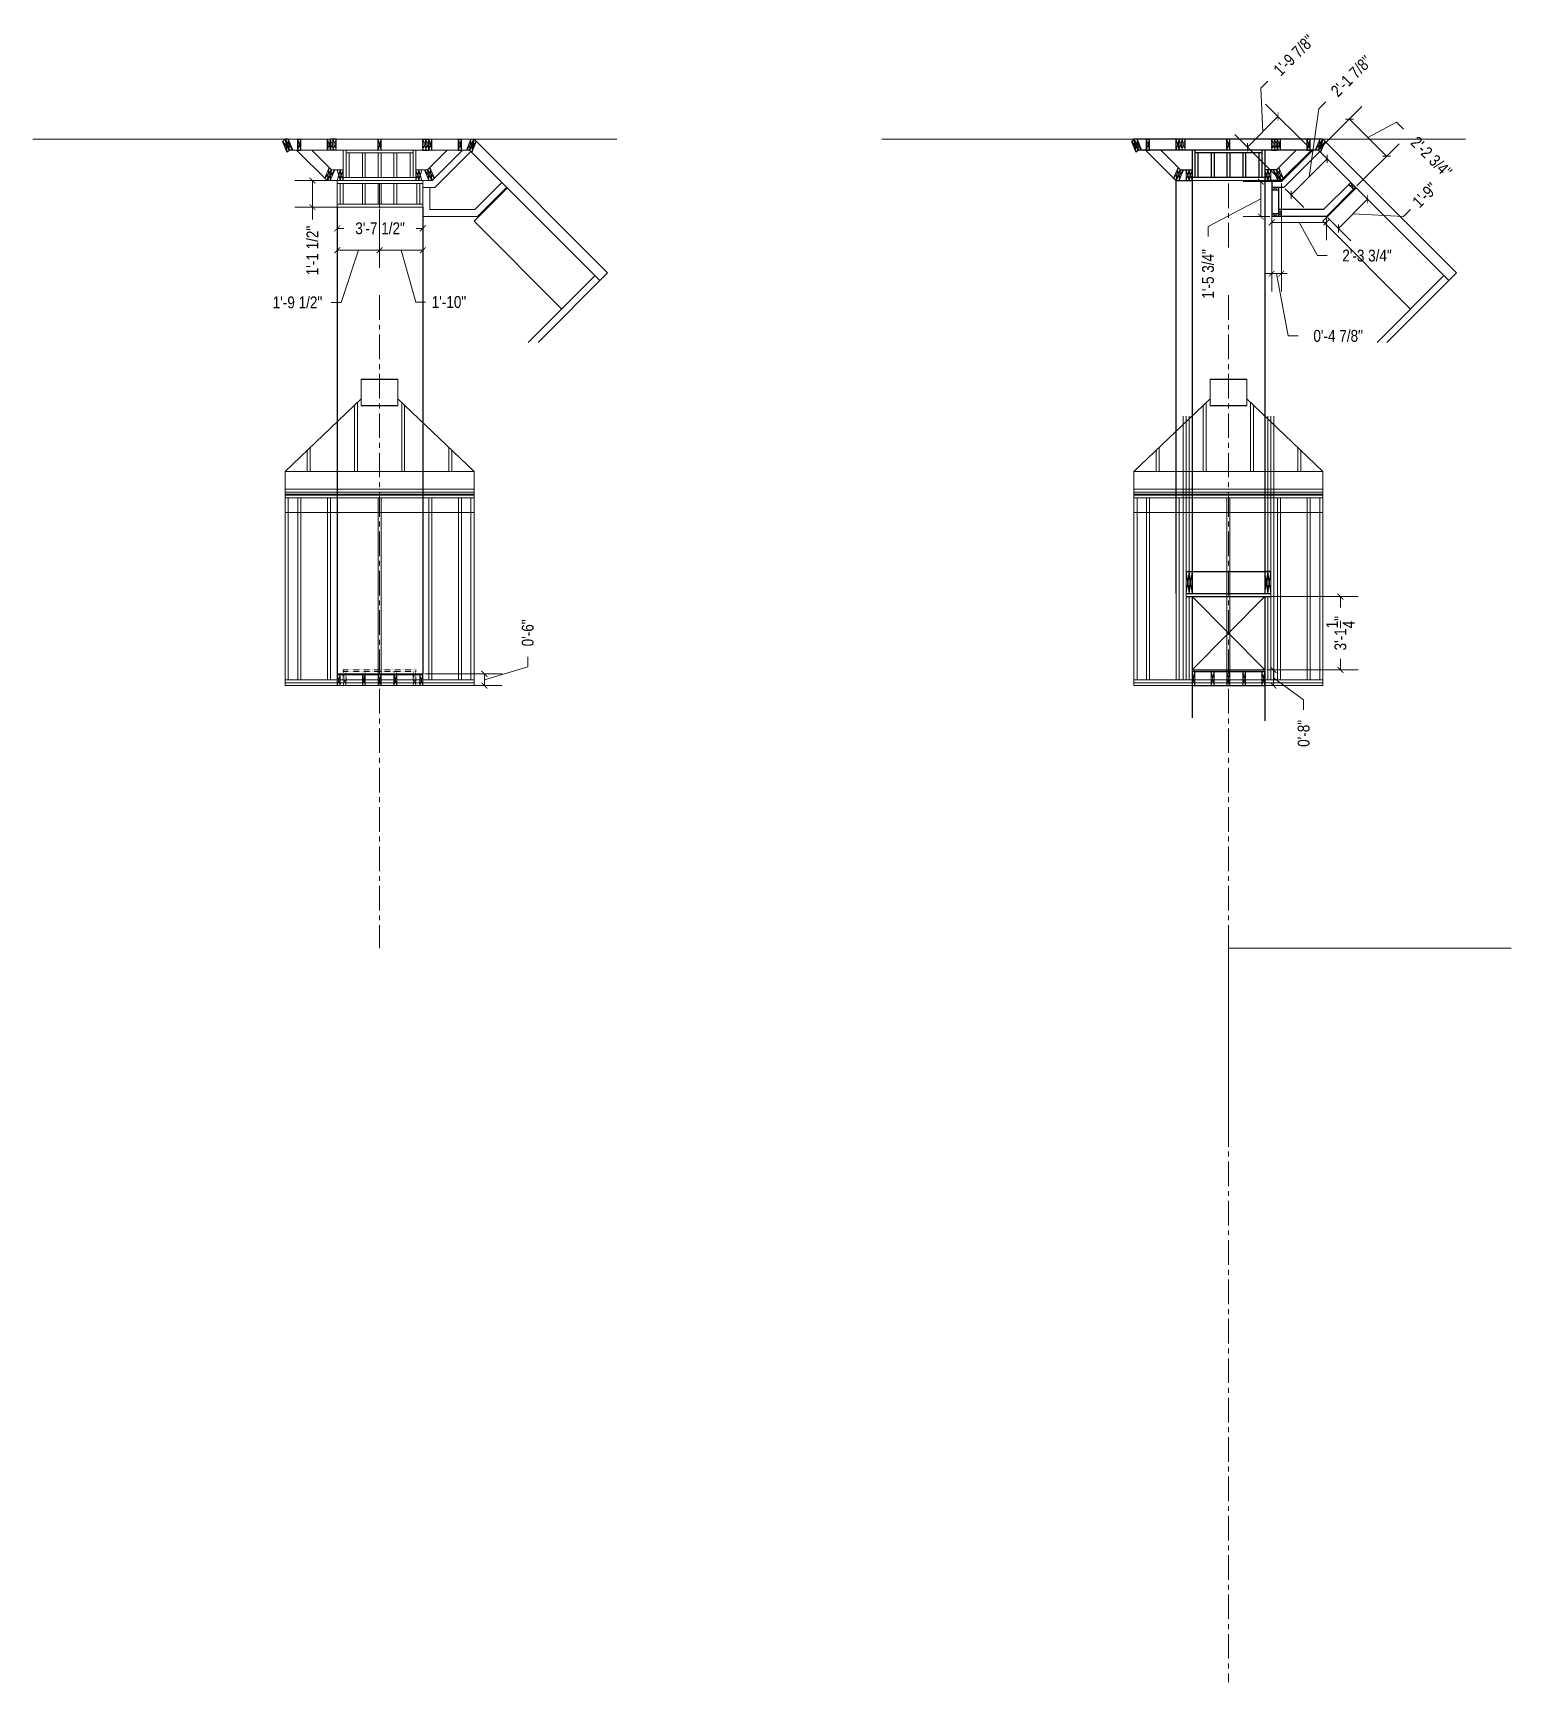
# Model space of a CAD drawing. Header units: inches. Extents: x 22832 to 50984, y 11340 to 27275.
# Drawn here: x 26979 to 27730, y 11340 to 12178 of the extents above; entities that cross this region are included whole.
import ezdxf

# ---------------------------------------------------------------- set-up
doc = ezdxf.new("R2010")
doc.units = ezdxf.units.IN
doc.header["$MEASUREMENT"] = 0
for name, pattern in [('CENTER', [2, 1.25, -0.25, 0.25, -0.25]), ('DOT', [0.25, 0, -0.25]), ('HIDDEN', [0.375, 0.25, -0.125])]:
    doc.linetypes.add(name, pattern=pattern)
doc.layers.get('0').update_dxf_attribs({"color": 8, "lineweight": 9})
for name, color, linetype, lineweight in [('BOTTOM PLATES', 7, 'Continuous', 20), ('BOTTOM PLATES @ 1', 7, 'Continuous', 20), ('FIREPLACE FRONT ELEV', 7, 'Continuous', 20), ('WALL FRAMING', 7, 'Continuous', 30)]:
    doc.layers.add(name, color=color, linetype=linetype, lineweight=lineweight)
doc.layers.add('DIMENSIONS', color=3, linetype='Continuous')
doc.layers.add('DIMENSIONS @ 1', color=3, linetype='Continuous')
doc.styles.add('ARCHENTLTD', font='technical.ttf', dxfattribs={"height": 6})
doc.dimstyles.new('ARCHENTLTD', dxfattribs={"dimscale": 0.05, "dimtxt": 6, "dimasz": 3, "dimexe": 9, "dimexo": 1, "dimgap": 2.5, "dimtad": 0, "dimdec": 1, "dimzin": 1, "dimdsep": 46, "dimlunit": 4, "dimtxsty": 'ARCHENTLTD', "dimblk": 'ARCHTICK', "dimcen": 6, "dimclrd": 256, "dimclre": 256, "dimclrt": 256, "dimazin": 0, "dimtfac": 1, "dimtdec": 1, "dimtofl": 0, "dimtmove": 1, "dimatfit": 3, "dimldrblk": 'ARCHTICK', "dimfxl": 1, "dimfrac": 2, "dimtolj": 1, "dimtzin": 0, "dimlwd": 9, "dimlwe": 9, "dimarcsym": 0})

msp = doc.modelspace()

# ---------------------------------------------------------------- blocks, each defined once
blk = doc.blocks.new('_ArchTick')
at = {"color": 0, "linetype": 'ByBlock', "const_width": 0.15}
blk.add_lwpolyline([(-0.5, -0.5), (0.5, 0.5)], dxfattribs=at)
blk = doc.blocks.new('*D143')
at = {"layer": 'BOTTOM PLATES', "color": 3, "lineweight": 9}
for p, q in [((27133.68, 12088.24), (27133.68, 12069.44)), ((27177.18, 12088.24), (27177.18, 12069.44)), ((27133.68, 12078.44), (27137.07, 12078.44)), ((27177.18, 12078.44), (27173.79, 12078.44))]:
    blk.add_line(p, q, dxfattribs=at)
at = {"layer": 'BOTTOM PLATES', "color": 3, "lineweight": 9, "xscale": 3, "yscale": 3, "zscale": 3}
for p, rotation in [((27133.68, 12078.44), 179.9999214549431), ((27177.18, 12078.44), 359.9999214549431)]:
    blk.add_blockref('_ArchTick', p, dxfattribs=dict(at, rotation=rotation))
at = {"layer": 'BOTTOM PLATES', "color": 3, "insert": (27155.43, 12078.44), "char_height": 6, "attachment_point": 5, "rotation": 359.99992, "style": 'ARCHENTLTD'}
blk.add_mtext('\\A1;3\'-7 1/2"', dxfattribs=at)
blk = doc.blocks.new('*D145')
at = {"layer": 'DIMENSIONS', "color": 3, "lineweight": 9}
for p, q in [((27135.68, 12102.74), (27112.09, 12102.74)), ((27121.09, 12102.74), (27121.09, 12089.24)), ((27135.68, 12089.24), (27112.09, 12089.24)), ((27121.09, 12082.92), (27121.09, 12089.24))]:
    blk.add_line(p, q, dxfattribs=at)
at = {"layer": 'DIMENSIONS', "color": 3, "lineweight": 9, "xscale": 3, "yscale": 3, "zscale": 3}
for p, rotation in [((27121.09, 12102.74), 90), ((27121.09, 12089.24), 270)]:
    blk.add_blockref('_ArchTick', p, dxfattribs=dict(at, rotation=rotation))
at = {"layer": 'DIMENSIONS', "color": 3, "insert": (27121.09, 12067.17), "char_height": 6, "attachment_point": 5, "rotation": 90, "style": 'ARCHENTLTD'}
blk.add_mtext('\\A1;1\'-1 1/2"', dxfattribs=at)
blk = doc.blocks.new('*D159')
at = {"layer": 'DIMENSIONS', "lineweight": 9}
for p, q in [((27133.68, 12088.24), (27133.68, 12058.37)), ((27155.18, 12088.24), (27155.18, 12058.37)), ((27133.68, 12067.37), (27155.18, 12067.37)), ((27144.43, 12067.37), (27135.62, 12040.81)), ((27135.62, 12040.81), (27130.62, 12040.81))]:
    blk.add_line(p, q, dxfattribs=at)
at = {"layer": 'DIMENSIONS', "lineweight": 9, "xscale": 3, "yscale": 3, "zscale": 3, "rotation": 180}
blk.add_blockref('_ArchTick', (27133.68, 12067.37), dxfattribs=at)
at = {"layer": 'DIMENSIONS', "lineweight": 9, "xscale": 3, "yscale": 3, "zscale": 3}
blk.add_blockref('_ArchTick', (27155.18, 12067.37), dxfattribs=at)
at = {"layer": 'DIMENSIONS', "insert": (27113.46, 12040.81), "char_height": 6, "attachment_point": 5, "style": 'ARCHENTLTD'}
blk.add_mtext('\\A1;1\'-9 1/2"', dxfattribs=at)
blk = doc.blocks.new('*D160')
at = {"layer": 'DIMENSIONS', "lineweight": 9}
for p, q in [((27155.18, 12088.24), (27155.18, 12058.37)), ((27177.18, 12068.37), (27177.18, 12076.37)), ((27155.18, 12067.37), (27177.18, 12067.37)), ((27166.18, 12067.37), (27173.54, 12041.03)), ((27173.54, 12041.03), (27178.54, 12041.03))]:
    blk.add_line(p, q, dxfattribs=at)
at = {"layer": 'DIMENSIONS', "lineweight": 9, "xscale": 3, "yscale": 3, "zscale": 3, "rotation": 180}
blk.add_blockref('_ArchTick', (27155.18, 12067.37), dxfattribs=at)
at = {"layer": 'DIMENSIONS', "lineweight": 9, "xscale": 3, "yscale": 3, "zscale": 3}
blk.add_blockref('_ArchTick', (27177.18, 12067.37), dxfattribs=at)
at = {"layer": 'DIMENSIONS', "insert": (27190.43, 12041.03), "char_height": 6, "attachment_point": 5, "style": 'ARCHENTLTD'}
blk.add_mtext('\\A1;1\'-10"', dxfattribs=at)
blk = doc.blocks.new('*D177')
at = {"layer": 'DIMENSIONS', "lineweight": 9}
for p, q in [((27603.04, 12149.6), (27606.58, 12153.14)), ((27603.93, 12127.5), (27603.04, 12149.6)), ((27627.97, 12118.95), (27605.31, 12141.61)), ((27611.68, 12135.25), (27596.18, 12119.75)), ((27612.47, 12103.45), (27589.81, 12126.11))]:
    blk.add_line(p, q, dxfattribs=at)
at = {"layer": 'DIMENSIONS', "lineweight": 9, "xscale": 3, "yscale": 3, "zscale": 3}
for p, rotation in [((27611.68, 12135.25), 44.99991766275833), ((27596.18, 12119.75), 224.9999176627583)]:
    blk.add_blockref('_ArchTick', p, dxfattribs=dict(at, rotation=rotation))
at = {"layer": 'DIMENSIONS', "insert": (27619.78, 12166.34), "char_height": 6, "attachment_point": 5, "rotation": 44.99992, "style": 'ARCHENTLTD'}
blk.add_mtext('\\A1;1\'-9 7/8"', dxfattribs=at)
blk = doc.blocks.new('*D169')
at = {"layer": 'DIMENSIONS', "lineweight": 9}
for p, q in [((27605.99, 11854.19), (27618.36, 11854.19)), ((27609.36, 11846.19), (27609.36, 11854.19)), ((27605.99, 11846.19), (27618.36, 11846.19)), ((27609.36, 11850.19), (27624.72, 11838.97)), ((27624.72, 11838.97), (27624.72, 11833.97))]:
    blk.add_line(p, q, dxfattribs=at)
at = {"layer": 'DIMENSIONS', "lineweight": 9, "xscale": 3, "yscale": 3, "zscale": 3}
for p, rotation in [((27609.36, 11854.19), 90), ((27609.36, 11846.19), 270)]:
    blk.add_blockref('_ArchTick', p, dxfattribs=dict(at, rotation=rotation))
at = {"layer": 'DIMENSIONS', "insert": (27624.72, 11821.93), "char_height": 6, "attachment_point": 5, "rotation": 90, "style": 'ARCHENTLTD'}
blk.add_mtext('\\A1;0\'-8"', dxfattribs=at)
blk = doc.blocks.new('*D170')
at = {"layer": 'DIMENSIONS', "lineweight": 9}
for p, q in [((27608.49, 12083.52), (27608.49, 12072.43)), ((27608.49, 12081.43), (27636.29, 12081.43)), ((27622.39, 12081.43), (27631.74, 12064.59)), ((27636.29, 12083.52), (27636.29, 12072.43)), ((27631.74, 12064.59), (27636.74, 12064.59))]:
    blk.add_line(p, q, dxfattribs=at)
at = {"layer": 'DIMENSIONS', "lineweight": 9, "xscale": 3, "yscale": 3, "zscale": 3, "rotation": 180}
blk.add_blockref('_ArchTick', (27608.49, 12081.43), dxfattribs=at)
at = {"layer": 'DIMENSIONS', "lineweight": 9, "xscale": 3, "yscale": 3, "zscale": 3}
blk.add_blockref('_ArchTick', (27636.29, 12081.43), dxfattribs=at)
at = {"layer": 'DIMENSIONS', "insert": (27656.92, 12064.59), "char_height": 6, "attachment_point": 5, "style": 'ARCHENTLTD'}
blk.add_mtext('\\A1;2\'-3 3/4"', dxfattribs=at)
blk = doc.blocks.new('*D171')
at = {"layer": 'DIMENSIONS', "lineweight": 9}
for p, q in [((27651.82, 12098.64), (27663.59, 12086.87)), ((27642.4, 12078.41), (27657.23, 12093.23)), ((27675.47, 12084.44), (27679, 12087.98)), ((27636.99, 12083.81), (27648.77, 12072.04)), ((27649.82, 12085.82), (27675.47, 12084.44))]:
    blk.add_line(p, q, dxfattribs=at)
at = {"layer": 'DIMENSIONS', "lineweight": 9, "xscale": 3, "yscale": 3, "zscale": 3}
for p, rotation in [((27657.23, 12093.23), 45.00643191682564), ((27642.4, 12078.41), 225.0064319168256)]:
    blk.add_blockref('_ArchTick', p, dxfattribs=dict(at, rotation=rotation))
at = {"layer": 'DIMENSIONS', "insert": (27686.31, 12095.29), "char_height": 6, "attachment_point": 5, "rotation": 45.00643, "style": 'ARCHENTLTD'}
blk.add_mtext('\\A1;1\'-9"', dxfattribs=at)
blk = doc.blocks.new('*D173')
at = {"layer": 'DIMENSIONS', "lineweight": 9}
for p, q in [((27627.56, 12104.61), (27632.39, 12139.18)), ((27632.39, 12139.18), (27635.93, 12142.72)), ((27618.41, 12095.46), (27636.71, 12113.75)), ((27633.63, 12116.83), (27643.07, 12107.39)), ((27615.34, 12098.53), (27624.78, 12089.1))]:
    blk.add_line(p, q, dxfattribs=at)
at = {"layer": 'DIMENSIONS', "lineweight": 9, "xscale": 3, "yscale": 3, "zscale": 3}
for p, rotation in [((27636.71, 12113.75), 44.99983532547117), ((27618.41, 12095.46), 224.9998353254712)]:
    blk.add_blockref('_ArchTick', p, dxfattribs=dict(at, rotation=rotation))
at = {"layer": 'DIMENSIONS', "insert": (27648.97, 12155.76), "char_height": 6, "attachment_point": 5, "rotation": 44.99984, "style": 'ARCHENTLTD'}
blk.add_mtext('\\A1;2\'-1 7/8"', dxfattribs=at)
blk = doc.blocks.new('*D167')
at = {"layer": 'DIMENSIONS', "lineweight": 9}
for p, q in [((27607.49, 12102.24), (27593.91, 12102.24)), ((27602.91, 12102.24), (27602.91, 12084.52)), ((27602.91, 12093.38), (27576.16, 12079.33)), ((27576.16, 12079.33), (27576.16, 12074.33)), ((27607.49, 12084.52), (27593.91, 12084.52))]:
    blk.add_line(p, q, dxfattribs=at)
at = {"layer": 'DIMENSIONS', "lineweight": 9, "xscale": 3, "yscale": 3, "zscale": 3}
for p, rotation in [((27602.91, 12102.24), 90), ((27602.91, 12084.52), 270)]:
    blk.add_blockref('_ArchTick', p, dxfattribs=dict(at, rotation=rotation))
at = {"layer": 'DIMENSIONS', "insert": (27576.16, 12055.31), "char_height": 6, "attachment_point": 5, "rotation": 90, "style": 'ARCHENTLTD'}
blk.add_mtext('\\A1;1\'-5 3/4"', dxfattribs=at)
blk = doc.blocks.new('*D168')
at = {"layer": 'DIMENSIONS', "lineweight": 9}
for p, q in [((27608.49, 12101.24), (27608.49, 12046.46)), ((27613.39, 12101.24), (27613.39, 12046.46)), ((27608.49, 12055.46), (27605.49, 12055.46)), ((27613.39, 12055.46), (27608.49, 12055.46)), ((27610.94, 12055.46), (27616.89, 12023.81)), ((27613.39, 12055.46), (27616.39, 12055.46)), ((27616.89, 12023.81), (27621.89, 12023.81))]:
    blk.add_line(p, q, dxfattribs=at)
at = {"layer": 'DIMENSIONS', "lineweight": 9, "xscale": 3, "yscale": 3, "zscale": 3}
blk.add_blockref('_ArchTick', (27608.49, 12055.46), dxfattribs=at)
at = {"layer": 'DIMENSIONS', "lineweight": 9, "xscale": 3, "yscale": 3, "zscale": 3, "rotation": 180}
blk.add_blockref('_ArchTick', (27613.39, 12055.46), dxfattribs=at)
at = {"layer": 'DIMENSIONS', "insert": (27642.26, 12023.81), "char_height": 6, "attachment_point": 5, "style": 'ARCHENTLTD'}
blk.add_mtext('\\A1;0\'-4 7/8"', dxfattribs=at)
blk = doc.blocks.new('*D166')
at = {"layer": 'DIMENSIONS', "lineweight": 9}
for p, q in [((27605.99, 11891.44), (27652.39, 11891.44)), ((27643.39, 11891.44), (27643.39, 11885.87)), ((27605.99, 11854.19), (27652.39, 11854.19)), ((27643.39, 11854.19), (27643.39, 11859.75))]:
    blk.add_line(p, q, dxfattribs=at)
at = {"layer": 'DIMENSIONS', "lineweight": 9, "xscale": 3, "yscale": 3, "zscale": 3}
for p, rotation in [((27643.39, 11891.44), 90), ((27643.39, 11854.19), 270)]:
    blk.add_blockref('_ArchTick', p, dxfattribs=dict(at, rotation=rotation))
at = {"layer": 'DIMENSIONS', "lineweight": 9, "insert": (27643.39, 11872.81), "char_height": 6, "attachment_point": 5, "rotation": 90, "style": 'ARCHENTLTD'}
blk.add_mtext('\\A1;3\'-1{\\H1.000000x;\\S1/4;}"', dxfattribs=at)
blk = doc.blocks.new('*D179')
at = {"layer": 'DIMENSIONS', "lineweight": 9}
for p, q in [((27230.48, 11855.8), (27230.48, 11860.8)), ((27178.18, 11852.19), (27217.45, 11852.19)), ((27208.45, 11849.19), (27230.48, 11855.8)), ((27208.45, 11852.19), (27208.45, 11846.19)), ((27178.18, 11846.19), (27217.45, 11846.19))]:
    blk.add_line(p, q, dxfattribs=at)
at = {"layer": 'DIMENSIONS', "lineweight": 9, "xscale": 3, "yscale": 3, "zscale": 3}
for p, rotation in [((27208.45, 11852.19), 90), ((27208.45, 11846.19), 270)]:
    blk.add_blockref('_ArchTick', p, dxfattribs=dict(at, rotation=rotation))
at = {"layer": 'DIMENSIONS', "lineweight": 9, "insert": (27230.48, 11872.98), "char_height": 6, "attachment_point": 5, "rotation": 90, "style": 'ARCHENTLTD'}
blk.add_mtext('\\A1;0\'-6"', dxfattribs=at)
blk = doc.blocks.new('*D187')
at = {"layer": 'DIMENSIONS', "lineweight": 9}
for p, q in [((27632.92, 12118.95), (27654.3, 12140.33)), ((27647.94, 12133.96), (27666.83, 12115.07)), ((27657.38, 12124.52), (27671.93, 12132.35)), ((27671.93, 12132.35), (27675.47, 12128.81)), ((27651.82, 12100.05), (27673.2, 12121.43))]:
    blk.add_line(p, q, dxfattribs=at)
at = {"layer": 'DIMENSIONS', "lineweight": 9, "xscale": 3, "yscale": 3, "zscale": 3}
for p, rotation in [((27647.94, 12133.96), 134.9999176627821), ((27666.83, 12115.07), 314.9999176627821)]:
    blk.add_blockref('_ArchTick', p, dxfattribs=dict(at, rotation=rotation))
at = {"layer": 'DIMENSIONS', "lineweight": 9, "insert": (27689.57, 12114.71), "char_height": 6, "attachment_point": 5, "rotation": 314.99992, "style": 'ARCHENTLTD'}
blk.add_mtext('\\A1;2\'-2 3/4"', dxfattribs=at)

# ---------------------------------------------------------------- dimensions: what is measured, and where the dimension line sits
at = {"layer": 'BOTTOM PLATES @ 1', "color": 7}
dim = msp.add_aligned_dim(p1=(27177.17638, 12089.24388), p2=(27133.67788, 12089.24394), distance=10.80439, dimstyle='ARCHENTLTD', override={"dimscale": 1, "dimclrd": 3, "dimclre": 3, "dimclrt": 3, "dimtix": 0, "dimtofl": 0, "dimtmove": 1, "dimatfit": 3}, dxfattribs=at)
dim.commit()
dim.dimension.update_dxf_attribs({"geometry": '*D143', "text_midpoint": (27155.42712, 12078.43952)})
at = {"layer": 'DIMENSIONS @ 1'}
for base, p1, p2, angle, override, picture, middle, dimtype in [((27596.17668, 12119.74664), (27628.67956, 12118.24372), (27613.17954, 12102.74374), 224.99991766, {"dimscale": 1, "dimdec": 3, "dimtix": 0, "dimtofl": 0, "dimtmove": 1, "dimatfit": 3}, '*D177', (27608.34371, 12154.90405), 161), ((27121.09115, 12089.24394), (27136.67731, 12102.74394), (27136.67775, 12089.24394), 270, {"dimscale": 1, "dimclrd": 3, "dimclre": 3, "dimclrt": 3, "dimtix": 0, "dimtofl": 0, "dimtmove": 1, "dimatfit": 3}, '*D145', (27111.43873, 12067.1716), 160)]:
    dim = msp.add_linear_dim(base=base, p1=p1, p2=p2, angle=angle, dimstyle='ARCHENTLTD', override=override, dxfattribs=at)
    dim.commit()
    dim.dimension.update_dxf_attribs({"geometry": picture, "text_midpoint": middle, "dimtype": dimtype})
at = {"layer": 'DIMENSIONS @ 1', "color": 3}
for base, p1, p2, angle, override, picture, middle, dimtype in [((27636.70539, 12113.75311), (27614.6304, 12099.24149), (27632.92377, 12117.53475), 44.99983533, {"dimscale": 1, "dimdec": 3, "dimtdec": 3, "dimtix": 0, "dimtofl": 0, "dimtmove": 1, "dimatfit": 3}, '*D173', (27637.69358, 12144.48489), 161), ((27602.9091, 12084.5215), (27608.49354, 12102.24149), (27608.49363, 12084.5215), 90, {"dimscale": 1, "dimdec": 3, "dimtdec": 3, "dimtix": 0, "dimtofl": 0, "dimtmove": 1, "dimatfit": 3}, '*D167', (27576.15685, 12071.8346), 160), ((27657.22743, 12093.23236), (27636.28733, 12084.5215), (27651.11045, 12099.34796), 45.00643192, {"dimscale": 1, "dimdec": 3, "dimtdec": 4, "dimtix": 0, "dimtofl": 0, "dimtmove": 1, "dimatfit": 3}, '*D171', (27680.77121, 12089.74618), 161), ((27609.35729, 11854.18634), (27604.9924, 11846.18634), (27604.9924, 11854.18634), 90, {"dimscale": 1, "dimdec": 4, "dimtix": 0, "dimtofl": 0, "dimtmove": 1, "dimatfit": 3}, '*D169', (27624.71936, 11831.46635), 160)]:
    dim = msp.add_linear_dim(base=base, p1=p1, p2=p2, angle=angle, dimstyle='ARCHENTLTD', override=override, dxfattribs=at)
    dim.commit()
    dim.dimension.update_dxf_attribs({"geometry": picture, "text_midpoint": middle, "dimtype": dimtype})
at = {"layer": 'DIMENSIONS @ 1', "lineweight": 9}
dim = msp.add_aligned_dim(p1=(27632.21529, 12118.24433), p2=(27651.11271, 12099.34685), distance=22.23226, dimstyle='ARCHENTLTD', override={"dimscale": 1, "dimdec": 3, "dimtdec": 3, "dimtix": 0, "dimtofl": 0, "dimtmove": 1, "dimatfit": 3}, dxfattribs=at)
dim.commit()
dim.dimension.update_dxf_attribs({"geometry": '*D187', "text_midpoint": (27677.23319, 12127.04489)})
at = {"layer": 'DIMENSIONS @ 1'}
for base, p1, p2, picture, middle in [((27608.49354, 12055.45902), (27613.38776, 12102.24149), (27608.49354, 12102.24149), '*D168', (27624.38637, 12023.80862)), ((27155.17723, 12067.37441), (27133.67788, 12089.24394), (27155.17723, 12089.24391), '*D159', (27128.12162, 12040.81275)), ((27177.17638, 12067.37441), (27155.17723, 12089.24391), (27177.17638, 12067.37441), '*D160', (27181.04298, 12041.03372))]:
    dim = msp.add_linear_dim(base=base, p1=p1, p2=p2, dimstyle='ARCHENTLTD', override={"dimscale": 1, "dimdec": 3, "dimtdec": 3, "dimtix": 0, "dimtofl": 0, "dimtmove": 1, "dimatfit": 3}, dxfattribs=at)
    dim.commit()
    dim.dimension.update_dxf_attribs({"geometry": picture, "text_midpoint": middle, "dimtype": 160})
at = {"layer": 'DIMENSIONS @ 1', "color": 3}
dim = msp.add_linear_dim(base=(27636.28733, 12081.42823), p1=(27608.49352, 12084.5215), p2=(27636.28733, 12084.5215), dimstyle='ARCHENTLTD', override={"dimscale": 1, "dimdec": 3, "dimtdec": 4, "dimtix": 0, "dimtofl": 0, "dimtmove": 1, "dimatfit": 3}, dxfattribs=at)
dim.commit()
dim.dimension.update_dxf_attribs({"geometry": '*D170', "text_midpoint": (27639.24324, 12064.58575), "dimtype": 160})
at = {"layer": 'DIMENSIONS @ 1', "lineweight": 9}
for base, p1, p2, override, picture, middle in [((27643.3899, 11854.18634), (27604.9924, 11891.43633), (27604.9924, 11854.18634), {"dimscale": 1, "dimdec": 3, "dimtdec": 3, "dimtix": 0, "dimtofl": 0, "dimtmove": 1, "dimatfit": 3, "dimfrac": 0}, '*D166', (27643.3899, 11872.81133)), ((27208.44864, 11846.18644), (27177.17638, 11852.18644), (27177.17638, 11846.18644), {"dimscale": 1, "dimdec": 3, "dimtdec": 3, "dimtix": 0, "dimtofl": 0, "dimtmove": 1, "dimatfit": 3}, '*D179', (27230.48271, 11863.29666))]:
    dim = msp.add_linear_dim(base=base, p1=p1, p2=p2, angle=90, dimstyle='ARCHENTLTD', override=override, dxfattribs=at)
    dim.commit()
    dim.dimension.update_dxf_attribs({"geometry": picture, "text_midpoint": middle})

# ---------------------------------------------------------------- linework, layer by layer
at = {"layer": 'BOTTOM PLATES', "color": 1}
for p, q in [((27275.71986, 12123.74384), (26979.06563, 12123.74384)), ((27707.03595, 12123.74384), (27410.38172, 12123.74384))]:
    msp.add_line(p, q, dxfattribs=at)
at = {"layer": 'BOTTOM PLATES'}
for p, q in [((27203.17719, 12123.74388), (27107.17714, 12123.74408)), ((27200.899, 12118.24385), (27109.45522, 12118.24398)), ((27112.99081, 12118.2441), (27128.49069, 12102.74398)), ((27120.76898, 12118.24404), (27130.76892, 12108.24395)), ((27189.58529, 12118.24373), (27179.58527, 12108.24373)), ((27197.36347, 12118.24372), (27181.86344, 12102.74374)), ((27201.60765, 12117.53477), (27183.31431, 12099.24149)), ((27200.19189, 12118.24385), (27195.24215, 12118.24385)), ((27631.50799, 12118.24385), (27626.55824, 12118.24385)), ((27130.76892, 12108.24395), (27136.6778, 12108.24391)), ((27173.67636, 12104.24388), (27136.67779, 12104.24394)), ((27179.58527, 12108.24373), (27173.67638, 12108.24374)), ((27128.49069, 12102.74398), (27136.67778, 12102.74392)), ((27173.67636, 12102.74388), (27133.67788, 12102.74394)), ((27177.17639, 12101.24388), (27133.67788, 12101.24394)), ((27181.86344, 12102.74374), (27173.67636, 12102.74375)), ((27183.31431, 12099.24149), (27177.17754, 12099.2415)), ((27217.31949, 12101.82283), (27203.52044, 12088.02382)), ((27217.32054, 12101.82052), (27203.52149, 12088.0215)), ((27219.79436, 12099.34796), (27204.97018, 12084.52382)), ((27219.79541, 12099.34564), (27204.97124, 12084.5215)), ((27604.99245, 12102.74388), (27564.99397, 12102.74394)), ((27608.49354, 12102.24149), (27604.99357, 12102.2415)), ((27648.63558, 12101.82283), (27634.83653, 12088.02382)), ((27651.11045, 12099.34796), (27636.28627, 12084.52382)), ((27177.17638, 12090.74388), (27133.67788, 12090.74394)), ((27177.17638, 12089.24388), (27133.67788, 12089.24394))]:
    msp.add_line(p, q, dxfattribs=at)
at = {"layer": 'BOTTOM PLATES', "lineweight": 30}
for p, q in [((27634.49328, 12123.74388), (27538.49323, 12123.74408)), ((27632.21509, 12118.24385), (27540.77131, 12118.24398)), ((27544.3069, 12118.2441), (27559.80679, 12102.74398)), ((27552.08508, 12118.24404), (27562.08501, 12108.24395)), ((27620.90139, 12118.24373), (27610.90136, 12108.24373)), ((27628.67956, 12118.24372), (27613.17954, 12102.74374)), ((27629.38779, 12118.24146), (27613.38776, 12102.24149)), ((27632.92374, 12117.53477), (27614.6304, 12099.24149)), ((27562.08501, 12108.24395), (27567.9939, 12108.24391)), ((27604.99246, 12104.24388), (27567.99388, 12104.24394)), ((27610.90136, 12108.24373), (27604.99248, 12108.24374)), ((27559.80679, 12102.74398), (27567.99387, 12102.74392)), ((27613.17954, 12102.74374), (27604.99245, 12102.74375)), ((27613.38776, 12102.24149), (27608.49354, 12102.24149)), ((27614.6304, 12099.24149), (27608.49363, 12099.2415)), ((27648.63663, 12101.82052), (27634.83758, 12088.0215)), ((27651.11151, 12099.34564), (27636.28733, 12084.5215))]:
    msp.add_line(p, q, dxfattribs=at)
at = {"layer": 'BOTTOM PLATES', "linetype": 'Continuous', "ltscale": 2}
for p, q in [((27136.67794, 12118.24418), (27136.67764, 12102.74394)), ((27138.17794, 12118.24417), (27138.17779, 12104.24394)), ((27139.67795, 12116.74387), (27139.6778, 12104.24393)), ((27170.67644, 12116.74405), (27170.67637, 12104.24389)), ((27172.17643, 12118.24389), (27172.17636, 12104.24389)), ((27173.67643, 12118.24388), (27173.67631, 12102.74375)), ((27135.1778, 12108.24393), (27135.17778, 12102.74393)), ((27175.17638, 12108.24375), (27175.17636, 12102.74375)), ((27606.49248, 12108.24375), (27606.49245, 12102.74375)), ((27133.67788, 12102.74394), (27133.67788, 12089.24394)), ((27135.17788, 12101.24392), (27135.17776, 12090.74389)), ((27136.67789, 12101.24392), (27136.67776, 12090.74388)), ((27174.17638, 12101.24389), (27174.17632, 12090.74364)), ((27175.67638, 12101.24388), (27175.67633, 12090.74363)), ((27177.17639, 12102.74375), (27177.17638, 12089.24388)), ((27177.17744, 12102.24149), (27177.17743, 12084.5215)), ((27180.6775, 12099.24149), (27180.67745, 12088.02151)), ((27567.99398, 12101.24392), (27567.99385, 12090.74388))]:
    msp.add_line(p, q, dxfattribs=at)
at = {"layer": 'BOTTOM PLATES', "color": 7}
for p, q in [((27146.42718, 12116.74403), (27146.42708, 12104.24392)), ((27147.92718, 12116.74402), (27147.92708, 12104.24392)), ((27154.42718, 12116.74396), (27154.42708, 12104.24391)), ((27155.92718, 12116.74395), (27155.92708, 12104.24391)), ((27162.42718, 12116.7439), (27162.42708, 12104.2439)), ((27163.92718, 12116.74389), (27163.92708, 12104.2439)), ((27129.62087, 12109.39202), (27127.34273, 12103.89196)), ((27127.34274, 12103.89199), (27130.76892, 12108.24395)), ((27130.76892, 12108.24395), (27128.49078, 12102.7439)), ((27129.62087, 12109.39202), (27128.49081, 12102.74399)), ((27128.49081, 12102.74399), (27132.3925, 12108.24394)), ((27130.76892, 12108.24395), (27130.11439, 12102.74397)), ((27132.3925, 12108.24394), (27130.11439, 12102.74396)), ((27133.67778, 12102.74394), (27135.1778, 12108.24393)), ((27133.6778, 12108.24394), (27135.17778, 12102.74393)), ((27135.17778, 12102.74393), (27136.6778, 12108.24392)), ((27135.1778, 12108.24393), (27136.67778, 12102.74392)), ((27175.17638, 12108.24375), (27173.67636, 12102.74375)), ((27175.17636, 12102.74375), (27173.67638, 12108.24375)), ((27176.67638, 12108.24375), (27175.17636, 12102.74375)), ((27176.67636, 12102.74375), (27175.17638, 12108.24375)), ((27177.96169, 12108.24373), (27180.23975, 12102.74374)), ((27181.86333, 12102.74374), (27177.96169, 12108.24373)), ((27179.58527, 12108.24373), (27181.86336, 12102.74366)), ((27183.01141, 12103.89173), (27179.58527, 12108.24373)), ((27179.58527, 12108.24373), (27180.23975, 12102.74375)), ((27180.73333, 12109.39179), (27183.01142, 12103.89171)), ((27180.73333, 12109.39179), (27181.86333, 12102.74374)), ((27560.93696, 12109.39202), (27558.65882, 12103.89196)), ((27558.65883, 12103.89199), (27562.08501, 12108.24395)), ((27562.08501, 12108.24395), (27559.80687, 12102.7439)), ((27560.93696, 12109.39202), (27559.8069, 12102.74399)), ((27559.8069, 12102.74399), (27563.70859, 12108.24394)), ((27562.08501, 12108.24395), (27561.43048, 12102.74397)), ((27563.70859, 12108.24394), (27561.43048, 12102.74396)), ((27564.99387, 12102.74394), (27566.4939, 12108.24393)), ((27564.9939, 12108.24394), (27566.49387, 12102.74393)), ((27606.49248, 12108.24375), (27604.99245, 12102.74375)), ((27606.49245, 12102.74375), (27604.99248, 12108.24375)), ((27607.99248, 12108.24375), (27606.49245, 12102.74375)), ((27607.99245, 12102.74375), (27606.49248, 12108.24375)), ((27609.27778, 12108.24373), (27611.55584, 12102.74374)), ((27613.17942, 12102.74374), (27609.27778, 12108.24373)), ((27610.90136, 12108.24373), (27613.17945, 12102.74366)), ((27614.3275, 12103.89173), (27610.90136, 12108.24373)), ((27610.90136, 12108.24373), (27611.55584, 12102.74375)), ((27612.04942, 12109.39179), (27614.32751, 12103.89171)), ((27612.04942, 12109.39179), (27613.17942, 12102.74374)), ((27146.42705, 12101.24392), (27146.42697, 12090.74384)), ((27147.92705, 12101.24392), (27147.92697, 12090.74383)), ((27154.42705, 12101.24391), (27154.42697, 12090.74378)), ((27155.92705, 12101.24391), (27155.92697, 12090.74377)), ((27162.42705, 12101.2439), (27162.42697, 12090.74371)), ((27163.92705, 12101.2439), (27163.92697, 12090.7437)), ((27203.52149, 12088.0215), (27180.67745, 12088.02151)), ((27204.97124, 12084.5215), (27177.17743, 12084.5215))]:
    msp.add_line(p, q, dxfattribs=at)
at = {"layer": 'BOTTOM PLATES', "linetype": 'Continuous', "lineweight": 30, "ltscale": 2}
for p, q in [((27567.99404, 12118.24418), (27567.99373, 12102.74394)), ((27569.49404, 12118.24417), (27569.49388, 12104.24394)), ((27570.99405, 12116.74387), (27570.99389, 12104.24393)), ((27601.99254, 12116.74405), (27601.99246, 12104.24389)), ((27603.49253, 12118.24389), (27603.49246, 12104.24389)), ((27604.99253, 12118.24388), (27604.9924, 12102.74375)), ((27608.49354, 12102.24149), (27608.49352, 12084.5215)), ((27611.99359, 12099.24149), (27611.99354, 12088.02151))]:
    msp.add_line(p, q, dxfattribs=at)
at = {"layer": 'BOTTOM PLATES', "color": 7, "lineweight": 30}
for p, q in [((27577.74327, 12116.74403), (27577.74317, 12104.24392)), ((27579.24327, 12116.74402), (27579.24317, 12104.24392)), ((27585.74327, 12116.74396), (27585.74317, 12104.24391)), ((27587.24327, 12116.74395), (27587.24317, 12104.24391)), ((27593.74327, 12116.7439), (27593.74317, 12104.2439)), ((27595.24327, 12116.74389), (27595.24317, 12104.2439)), ((27634.83758, 12088.0215), (27611.99354, 12088.02151)), ((27636.28733, 12084.5215), (27608.49352, 12084.5215))]:
    msp.add_line(p, q, dxfattribs=at)
at = {"layer": 'BOTTOM PLATES', "linetype": 'Continuous', "lineweight": 9, "ltscale": 2}
msp.add_line((27566.4939, 12108.24393), (27566.49387, 12102.74393), dxfattribs=at)
at = {"layer": 'BOTTOM PLATES', "color": 7, "lineweight": 9}
for p, q in [((27566.49387, 12102.74393), (27567.9939, 12108.24392)), ((27566.4939, 12108.24393), (27567.99387, 12102.74392))]:
    msp.add_line(p, q, dxfattribs=at)
at = {"layer": 'BOTTOM PLATES', "color": 6, "linetype": 'Continuous', "ltscale": 6}
for p, q in [((27203.17726, 11954.99894), (27107.1771, 11954.99894)), ((27107.1771, 11954.99894), (27107.1771, 11846.18644)), ((27203.17726, 11954.99894), (27203.17726, 11846.18644)), ((27634.49337, 11954.99884), (27538.49321, 11954.99884)), ((27538.49321, 11954.99884), (27538.49321, 11846.18634)), ((27634.49337, 11954.99884), (27634.49337, 11846.18634)), ((27203.17726, 11945.99894), (27107.1771, 11945.99894)), ((27203.17726, 11944.49894), (27107.1771, 11944.49894)), ((27634.49337, 11945.99884), (27538.49321, 11945.99884)), ((27634.49337, 11944.49884), (27538.49321, 11944.49884)), ((27203.17726, 11942.99894), (27107.1771, 11942.99894)), ((27203.17726, 11941.49894), (27107.1771, 11941.49894)), ((27108.77799, 11941.49894), (27108.77799, 11849.18644)), ((27113.61212, 11941.49894), (27113.61212, 11849.18644)), ((27115.11212, 11941.49894), (27115.11212, 11849.18644)), ((27128.67711, 11941.49894), (27128.67711, 11849.18644)), ((27130.17711, 11941.49894), (27130.17711, 11849.18644)), ((27154.42713, 11941.49894), (27154.42713, 11849.18644)), ((27155.92713, 11941.49894), (27155.92713, 11849.18644)), ((27180.17715, 11941.49894), (27180.17715, 11849.18644)), ((27181.67715, 11941.49894), (27181.67715, 11849.18644)), ((27195.24224, 11941.49894), (27195.24224, 11849.18644)), ((27196.74224, 11941.49894), (27196.74224, 11849.18644)), ((27201.57637, 11941.49894), (27201.57637, 11849.18644)), ((27634.49337, 11942.99884), (27538.49321, 11942.99884)), ((27634.49337, 11941.49884), (27538.49321, 11941.49884)), ((27540.0941, 11941.49884), (27540.0941, 11849.18634)), ((27544.92823, 11941.49884), (27544.92823, 11849.18634)), ((27546.42823, 11941.49884), (27546.42823, 11849.18634)), ((27559.99322, 11941.49884), (27559.99322, 11849.18634)), ((27561.49322, 11941.49884), (27561.49322, 11849.18634)), ((27585.74324, 11941.49884), (27585.74324, 11849.18634)), ((27587.24324, 11941.49884), (27587.24324, 11849.18634)), ((27611.49326, 11941.49884), (27611.49326, 11849.18634)), ((27612.99326, 11941.49884), (27612.99326, 11849.18634)), ((27626.55835, 11941.49884), (27626.55835, 11849.18634)), ((27628.05835, 11941.49884), (27628.05835, 11849.18634)), ((27632.89248, 11941.49884), (27632.89248, 11849.18634)), ((27203.17726, 11849.18644), (27107.1771, 11849.18644)), ((27203.17726, 11847.68644), (27107.1771, 11847.68644)), ((27203.17726, 11846.18644), (27107.1771, 11846.18644)), ((27634.49337, 11849.18634), (27538.49321, 11849.18634)), ((27634.49337, 11847.68634), (27538.49321, 11847.68634)), ((27634.49337, 11846.18634), (27538.49321, 11846.18634))]:
    msp.add_line(p, q, dxfattribs=at)
at = {"layer": 'BOTTOM PLATES', "color": 7, "linetype": 'Continuous', "ltscale": 6}
for p, q in [((27203.17726, 11943.43644), (27107.1771, 11943.43644)), ((27634.49337, 11943.43634), (27538.49321, 11943.43634)), ((27203.17726, 11934.18644), (27107.1771, 11934.18644)), ((27634.49337, 11934.18634), (27538.49321, 11934.18634))]:
    msp.add_line(p, q, dxfattribs=at)
at = {"layer": 'DIMENSIONS', "color": 2}
for p, q in [((27559.80531, 12102.74399), (27559.80531, 11892.93641)), ((27567.99387, 12102.74392), (27567.99387, 11892.93634)), ((27604.9924, 12102.74358), (27604.9924, 11892.93624)), ((27133.67788, 12089.24394), (27133.67788, 11852.18644)), ((27177.17638, 12089.24388), (27177.17638, 11852.18644)), ((27567.99387, 11891.43634), (27567.99387, 11829.79603)), ((27604.9924, 11891.43633), (27604.9924, 11828.34766))]:
    msp.add_line(p, q, dxfattribs=at)
at = {"layer": 'DIMENSIONS', "lineweight": 9}
for q in [(27730.09407, 11712.78863), (27586.49325, 11615.00806)]:
    msp.add_line((27586.49325, 11712.78863), q, dxfattribs=at)
at = {"layer": 'FIREPLACE FRONT ELEV'}
for p, q in [((27201.5536, 12123.74398), (27199.27541, 12118.24385)), ((27632.8697, 12123.74398), (27630.5915, 12118.24385)), ((27172.17643, 12116.74406), (27138.17793, 12116.74386)), ((27564.99386, 12108.24393), (27564.99387, 12102.74394)), ((27607.99248, 12108.24375), (27607.99247, 12102.74375)), ((27145.85733, 12001.89477), (27145.85733, 11988.39477)), ((27164.49694, 12001.89477), (27164.49694, 11988.39477)), ((27577.17344, 12001.89467), (27577.17344, 11988.39467)), ((27595.81305, 12001.89467), (27595.81305, 11988.39467)), ((27145.85733, 11991.87394), (27107.1771, 11954.99894)), ((27142.42718, 11954.99894), (27142.42718, 11988.60388)), ((27143.92718, 11954.99894), (27143.92718, 11990.03388)), ((27164.49694, 11991.87394), (27203.17726, 11954.99894)), ((27166.42718, 11954.99894), (27166.42718, 11990.03379)), ((27167.92718, 11954.99894), (27167.92718, 11988.6038)), ((27577.17344, 11991.87384), (27538.49321, 11954.99884)), ((27573.74329, 11954.99884), (27573.74329, 11988.60378)), ((27575.24329, 11954.99884), (27575.24329, 11990.03378)), ((27595.81305, 11991.87384), (27634.49337, 11954.99884)), ((27597.74329, 11954.99884), (27597.74329, 11990.03369)), ((27599.24329, 11954.99884), (27599.24329, 11988.6037)), ((27563.49387, 11849.18634), (27563.49387, 11983.12269)), ((27564.99387, 11849.18634), (27564.99387, 11983.12269)), ((27566.49387, 11892.93634), (27566.49387, 11983.12269)), ((27567.99387, 11892.93634), (27567.99387, 11983.12269)), ((27604.9926, 11892.93625), (27604.99304, 11983.1226)), ((27606.4926, 11892.93624), (27606.49304, 11983.12259)), ((27607.99238, 11849.18624), (27607.99304, 11983.12259)), ((27609.49238, 11849.18623), (27609.49304, 11983.12258)), ((27118.42718, 11954.99894), (27118.42718, 11965.72397)), ((27119.92718, 11954.99894), (27119.92718, 11967.15397)), ((27190.42718, 11954.99894), (27190.42718, 11967.15394)), ((27191.92718, 11954.99894), (27191.92718, 11965.72395)), ((27549.74329, 11954.99884), (27549.74329, 11965.72387)), ((27551.24329, 11954.99884), (27551.24329, 11967.15387)), ((27621.74329, 11954.99884), (27621.74329, 11967.15384)), ((27623.24329, 11954.99884), (27623.24329, 11965.72385)), ((27566.49387, 11849.18634), (27566.49387, 11891.43634)), ((27567.99387, 11849.18634), (27567.99387, 11891.43634)), ((27604.9924, 11849.18633), (27604.9924, 11891.43633)), ((27606.49238, 11849.18624), (27606.49259, 11891.43624)), ((27569.49387, 11853.43634), (27567.99387, 11853.43634)), ((27567.99387, 11853.43634), (27569.49387, 11846.18634)), ((27569.49387, 11853.43634), (27567.99387, 11846.18634)), ((27569.49387, 11846.18634), (27569.49387, 11853.43634)), ((27577.74317, 11853.43634), (27577.74317, 11846.18634)), ((27579.24317, 11853.43634), (27577.74317, 11853.43634)), ((27577.74317, 11853.43634), (27579.24317, 11846.18634)), ((27579.24317, 11853.43634), (27577.74317, 11846.18634)), ((27579.24317, 11846.18634), (27579.24317, 11853.43634)), ((27585.74314, 11853.43634), (27585.74314, 11846.18634)), ((27587.24314, 11853.43634), (27585.74314, 11853.43634)), ((27585.74314, 11853.43634), (27587.24314, 11846.18634)), ((27587.24314, 11853.43634), (27585.74314, 11846.18634)), ((27587.24314, 11846.18634), (27587.24314, 11853.43634)), ((27593.74317, 11853.43634), (27593.74317, 11846.18634)), ((27595.24317, 11853.43634), (27593.74317, 11853.43634)), ((27593.74317, 11853.43634), (27595.24317, 11846.18634)), ((27595.24317, 11853.43634), (27593.74317, 11846.18634)), ((27595.24317, 11846.18634), (27595.24317, 11853.43634)), ((27603.4924, 11853.43634), (27603.4924, 11846.18634)), ((27604.9924, 11853.43634), (27603.4924, 11853.43634)), ((27603.4924, 11853.43634), (27604.9924, 11846.18634)), ((27604.9924, 11853.43634), (27603.4924, 11846.18634)), ((27567.99387, 11846.18634), (27569.49387, 11846.18634)), ((27577.74317, 11846.18634), (27579.24317, 11846.18634)), ((27585.74314, 11846.18634), (27587.24314, 11846.18634)), ((27593.74317, 11846.18634), (27595.24317, 11846.18634)), ((27603.4924, 11846.18634), (27604.9924, 11846.18634))]:
    msp.add_line(p, q, dxfattribs=at)
at = {"layer": 'FIREPLACE FRONT ELEV', "lineweight": 30}
for p, q in [((27603.49252, 12116.74406), (27569.49402, 12116.74386)), ((27564.99387, 11904.18634), (27607.99265, 11904.18614)), ((27607.99265, 11904.18624), (27604.99265, 11904.18625)), ((27564.99387, 11892.93634), (27607.9926, 11892.93624)), ((27564.99387, 11891.43634), (27607.99259, 11891.43633)), ((27567.99387, 11854.18634), (27604.9924, 11854.18634)), ((27567.99387, 11854.18634), (27567.99387, 11853.43634)), ((27567.99387, 11853.43634), (27567.99387, 11846.18634)), ((27567.99387, 11853.43634), (27604.9924, 11853.43634)), ((27604.9924, 11854.18634), (27604.9924, 11853.43634)), ((27604.9924, 11846.18634), (27604.9924, 11853.43634)), ((27567.99387, 11846.18634), (27604.9924, 11846.18634))]:
    msp.add_line(p, q, dxfattribs=at)
at = {"layer": 'FIREPLACE FRONT ELEV', "color": 1, "linetype": 'CENTER', "ltscale": 10}
for p, q in [((27155.1772, 12101.24391), (27155.17726, 12068.74441)), ((27586.4933, 12101.24391), (27586.49335, 12068.74441)), ((27155.17712, 12044.49539), (27155.1772, 11712.78863)), ((27586.49321, 12044.49539), (27586.49329, 11340.10837))]:
    msp.add_line(p, q, dxfattribs=at)
at = {"layer": 'FIREPLACE FRONT ELEV', "lineweight": 9}
for p, q in [((27611.99359, 12097.79094), (27608.49363, 12099.2415)), ((27611.99359, 12099.24149), (27608.49363, 12097.79095)), ((27608.49363, 12097.79095), (27611.99359, 12097.79094)), ((27647.57584, 12100.75999), (27650.04916, 12098.28667)), ((27647.57584, 12100.75999), (27651.11045, 12099.34796)), ((27650.04916, 12098.28667), (27648.63663, 12101.82052)), ((27611.99354, 12088.02151), (27611.99354, 12084.5215)), ((27613.49354, 12088.02151), (27611.99354, 12084.5215)), ((27611.99354, 12088.02151), (27613.49354, 12084.5215)), ((27613.49354, 12084.5215), (27613.49354, 12088.02151)), ((27608.49362, 12086.0215), (27611.99354, 12086.0215)), ((27611.99354, 12086.0215), (27608.49363, 12084.5215)), ((27608.49363, 12086.0215), (27611.99354, 12084.5215)), ((27611.99354, 12084.5215), (27613.49354, 12084.5215)), ((27564.99387, 11904.18634), (27566.49387, 11892.93634)), ((27564.99387, 11892.93634), (27566.49387, 11904.18634)), ((27566.49387, 11892.93634), (27567.99387, 11904.18634)), ((27566.49387, 11904.18634), (27567.99387, 11892.93634)), ((27606.49265, 11904.18624), (27604.9926, 11892.93625)), ((27606.4926, 11892.93624), (27604.99265, 11904.18625)), ((27607.99265, 11904.18624), (27606.4926, 11892.93624)), ((27607.9926, 11892.93624), (27606.49265, 11904.18624))]:
    msp.add_line(p, q, dxfattribs=at)
at = {"layer": 'FIREPLACE FRONT ELEV', "color": 1, "lineweight": 9}
for p, q in [((27567.99387, 11891.43634), (27604.9924, 11854.18634)), ((27604.9924, 11891.43633), (27567.99387, 11854.18634))]:
    msp.add_line(p, q, dxfattribs=at)
at = {"layer": 'FIREPLACE FRONT ELEV', "color": 7}
for p, q in [((27133.67788, 11852.18644), (27177.17638, 11852.18644)), ((27133.67788, 11852.18644), (27133.67788, 11851.68644)), ((27177.17638, 11852.18644), (27177.17638, 11851.68644)), ((27133.67788, 11851.68644), (27177.17638, 11851.68644)), ((27133.67788, 11851.68644), (27133.67788, 11846.18644)), ((27135.17788, 11851.68644), (27133.67788, 11851.68644)), ((27133.67788, 11851.68644), (27135.17788, 11846.18644)), ((27135.17788, 11851.68644), (27133.67788, 11846.18644)), ((27133.67788, 11846.18644), (27177.17638, 11846.18644)), ((27133.67788, 11846.18644), (27135.17788, 11846.18644)), ((27135.17788, 11846.18644), (27135.17788, 11851.68644)), ((27146.42706, 11851.68644), (27146.42706, 11846.18644)), ((27147.92706, 11851.68644), (27146.42706, 11851.68644)), ((27146.42706, 11851.68644), (27147.92706, 11846.18644)), ((27147.92706, 11851.68644), (27146.42706, 11846.18644)), ((27146.42706, 11846.18644), (27147.92706, 11846.18644)), ((27147.92706, 11846.18644), (27147.92706, 11851.68644)), ((27154.42703, 11851.68644), (27154.42703, 11846.18644)), ((27155.92703, 11851.68644), (27154.42703, 11851.68644)), ((27154.42703, 11851.68644), (27155.92703, 11846.18644)), ((27155.92703, 11851.68644), (27154.42703, 11846.18644)), ((27154.42703, 11846.18644), (27155.92703, 11846.18644)), ((27155.92703, 11846.18644), (27155.92703, 11851.68644)), ((27162.42706, 11851.68644), (27162.42706, 11846.18644)), ((27163.92706, 11851.68644), (27162.42706, 11851.68644)), ((27162.42706, 11851.68644), (27163.92706, 11846.18644)), ((27163.92706, 11851.68644), (27162.42706, 11846.18644)), ((27162.42706, 11846.18644), (27163.92706, 11846.18644)), ((27163.92706, 11846.18644), (27163.92706, 11851.68644)), ((27175.67638, 11851.68644), (27175.67638, 11846.18644)), ((27177.17638, 11851.68644), (27175.67638, 11851.68644)), ((27175.67638, 11851.68644), (27177.17638, 11846.18644)), ((27177.17638, 11851.68644), (27175.67638, 11846.18644)), ((27175.67638, 11846.18644), (27177.17638, 11846.18644)), ((27177.17638, 11846.18644), (27177.17638, 11851.68644))]:
    msp.add_line(p, q, dxfattribs=at)
at = {"layer": 'FIREPLACE FRONT ELEV', "color": 4, "linetype": 'DOT'}
for p, q in [((27136.67776, 11854.18644), (27173.67629, 11854.18644)), ((27136.67776, 11854.18644), (27173.67629, 11854.18644)), ((27136.67776, 11854.18644), (27136.67776, 11853.43644)), ((27136.67776, 11853.43644), (27173.67629, 11853.43644)), ((27136.67776, 11853.43644), (27136.67776, 11846.18644)), ((27138.17776, 11853.43644), (27136.67776, 11853.43644)), ((27136.67776, 11853.43644), (27138.17776, 11846.18644)), ((27138.17776, 11853.43644), (27136.67776, 11846.18644)), ((27136.67776, 11853.43644), (27173.67629, 11853.43644)), ((27138.17776, 11846.18644), (27138.17776, 11853.43644)), ((27146.42706, 11853.43644), (27146.42706, 11846.18644)), ((27147.92706, 11853.43644), (27146.42706, 11853.43644)), ((27146.42706, 11853.43644), (27147.92706, 11846.18644)), ((27147.92706, 11853.43644), (27146.42706, 11846.18644)), ((27147.92706, 11846.18644), (27147.92706, 11853.43644)), ((27154.42703, 11853.43644), (27154.42703, 11846.18644)), ((27155.92703, 11853.43644), (27154.42703, 11853.43644)), ((27154.42703, 11853.43644), (27155.92703, 11846.18644)), ((27155.92703, 11853.43644), (27154.42703, 11846.18644)), ((27155.92703, 11846.18644), (27155.92703, 11853.43644)), ((27162.42706, 11853.43644), (27162.42706, 11846.18644)), ((27163.92706, 11853.43644), (27162.42706, 11853.43644)), ((27162.42706, 11853.43644), (27163.92706, 11846.18644)), ((27163.92706, 11853.43644), (27162.42706, 11846.18644)), ((27163.92706, 11846.18644), (27163.92706, 11853.43644)), ((27172.17629, 11853.43644), (27172.17629, 11846.18644)), ((27173.67629, 11853.43644), (27172.17629, 11853.43644)), ((27172.17629, 11853.43644), (27173.67629, 11846.18644)), ((27173.67629, 11853.43644), (27172.17629, 11846.18644)), ((27173.67629, 11854.18644), (27173.67629, 11853.43644)), ((27173.67629, 11846.18644), (27173.67629, 11853.43644)), ((27136.67776, 11846.18644), (27173.67629, 11846.18644)), ((27136.67776, 11846.18644), (27138.17776, 11846.18644)), ((27146.42706, 11846.18644), (27147.92706, 11846.18644)), ((27154.42703, 11846.18644), (27155.92703, 11846.18644)), ((27162.42706, 11846.18644), (27163.92706, 11846.18644))]:
    msp.add_line(p, q, dxfattribs=at)
at = {"layer": 'FIREPLACE FRONT ELEV', "color": 1}
msp.add_line((27567.99387, 11854.18634), (27604.9924, 11854.18634), dxfattribs=at)
at = {"layer": 'FIREPLACE FRONT ELEV', "color": 2}
msp.add_line((27567.99387, 11853.43634), (27604.9924, 11853.43634), dxfattribs=at)
at = {"layer": 'WALL FRAMING'}
for p, q in [((27107.17718, 12123.74384), (27106.02913, 12122.59579)), ((27108.3073, 12117.09579), (27106.02913, 12122.59579)), ((27109.45535, 12118.24384), (27107.17718, 12123.74384)), ((27108.80077, 12123.74384), (27107.17718, 12123.74384)), ((27111.07894, 12118.24384), (27108.80077, 12123.74384)), ((27113.61182, 12118.24397), (27113.61182, 12123.74397)), ((27113.66342, 12123.74397), (27115.11182, 12123.74397)), ((27115.11182, 12118.24397), (27115.11182, 12123.74397)), ((27128.67706, 12118.24395), (27128.67706, 12123.74395)), ((27130.17704, 12118.24381), (27130.17704, 12123.74381)), ((27131.62545, 12123.74381), (27130.17704, 12123.74381)), ((27130.17706, 12118.24395), (27130.17706, 12123.74395)), ((27133.12543, 12123.74388), (27131.67702, 12123.74388)), ((27154.42704, 12118.24383), (27154.42704, 12123.74383)), ((27155.92702, 12118.24379), (27155.92702, 12123.74379)), ((27177.22866, 12123.74388), (27178.67706, 12123.74388)), ((27178.72864, 12123.74381), (27180.17704, 12123.74381)), ((27180.17702, 12118.24395), (27180.17702, 12123.74395)), ((27180.17704, 12118.24381), (27180.17704, 12123.74381)), ((27181.67702, 12118.24395), (27181.67702, 12123.74395)), ((27195.24215, 12123.74386), (27196.69055, 12123.74386)), ((27195.24215, 12118.24385), (27195.24215, 12123.74385)), ((27196.74215, 12118.24385), (27196.74215, 12123.74385)), ((27203.17718, 12123.74384), (27200.899, 12118.24385)), ((27202.04676, 12117.09566), (27204.32495, 12122.59565)), ((27203.17691, 12123.7437), (27271.05896, 12055.86126)), ((27538.49327, 12123.74384), (27537.34522, 12122.59579)), ((27539.62339, 12117.09579), (27537.34522, 12122.59579)), ((27540.77144, 12118.24384), (27538.49327, 12123.74384)), ((27540.11686, 12123.74384), (27538.49327, 12123.74384)), ((27542.39503, 12118.24384), (27540.11686, 12123.74384)), ((27544.92791, 12118.24397), (27544.92791, 12123.74397)), ((27544.97951, 12123.74397), (27546.42791, 12123.74397)), ((27546.42791, 12118.24397), (27546.42791, 12123.74397)), ((27559.99315, 12118.24395), (27559.99315, 12123.74395)), ((27561.49313, 12118.24381), (27561.49313, 12123.74381)), ((27562.94154, 12123.74381), (27561.49313, 12123.74381)), ((27561.49315, 12118.24395), (27561.49315, 12123.74395)), ((27564.44152, 12123.74388), (27562.99311, 12123.74388)), ((27585.74313, 12118.24383), (27585.74313, 12123.74383)), ((27587.24312, 12118.24379), (27587.24312, 12123.74379)), ((27608.54475, 12123.74388), (27609.99315, 12123.74388)), ((27610.04473, 12123.74381), (27611.49313, 12123.74381)), ((27611.49312, 12118.24395), (27611.49312, 12123.74395)), ((27611.49313, 12118.24381), (27611.49313, 12123.74381)), ((27612.99312, 12118.24395), (27612.99312, 12123.74395)), ((27626.55824, 12123.74386), (27628.00664, 12123.74386)), ((27626.55824, 12118.24385), (27626.55824, 12123.74385)), ((27628.05824, 12118.24385), (27628.05824, 12123.74385)), ((27634.49327, 12123.74384), (27632.21509, 12118.24385)), ((27633.36285, 12117.09566), (27635.64104, 12122.59565)), ((27634.4933, 12123.74388), (27702.37535, 12055.86143)), ((27109.45535, 12118.24384), (27108.3073, 12117.09579)), ((27111.07894, 12118.24384), (27109.45535, 12118.24384)), ((27113.61182, 12118.24397), (27115.11182, 12118.24397)), ((27131.67704, 12118.24381), (27130.17704, 12118.24381)), ((27133.17702, 12118.24388), (27131.67702, 12118.24388)), ((27177.17706, 12118.24388), (27178.67706, 12118.24388)), ((27178.67704, 12118.24381), (27180.17704, 12118.24381)), ((27195.24215, 12118.24385), (27196.74215, 12118.24385)), ((27200.899, 12118.24385), (27199.27541, 12118.24385)), ((27200.89871, 12118.24371), (27267.17038, 12051.97167)), ((27540.77144, 12118.24384), (27539.62339, 12117.09579)), ((27542.39503, 12118.24384), (27540.77144, 12118.24384)), ((27544.92791, 12118.24397), (27546.42791, 12118.24397)), ((27562.99313, 12118.24381), (27561.49313, 12118.24381)), ((27564.49311, 12118.24388), (27562.99311, 12118.24388)), ((27608.49315, 12118.24388), (27609.99315, 12118.24388)), ((27609.99313, 12118.24381), (27611.49313, 12118.24381)), ((27626.55824, 12118.24385), (27628.05824, 12118.24385)), ((27632.21509, 12118.24385), (27630.5915, 12118.24385)), ((27632.21481, 12118.24371), (27698.48647, 12051.97167)), ((27264.69551, 12054.44655), (27230.74403, 12020.49526)), ((27271.05984, 12055.86111), (27235.69379, 12020.49526)), ((27696.0116, 12054.44655), (27662.06012, 12020.49526)), ((27702.37593, 12055.86111), (27667.00988, 12020.49526)), ((27145.85733, 12001.89477), (27164.49694, 12001.89477)), ((27577.17344, 12001.89467), (27595.81305, 12001.89467)), ((27145.85733, 11988.39477), (27164.49694, 11988.39477)), ((27577.17344, 11988.39467), (27595.81305, 11988.39467))]:
    msp.add_line(p, q, dxfattribs=at)
at = {"layer": 'WALL FRAMING', "lineweight": 9}
for p, q in [((27106.02913, 12122.59579), (27109.45535, 12118.24384)), ((27111.07894, 12118.24384), (27107.17718, 12123.74384)), ((27107.17718, 12123.74384), (27108.3073, 12117.09579)), ((27109.45535, 12118.24384), (27108.80077, 12123.74384)), ((27113.61182, 12118.24397), (27115.11182, 12123.74397)), ((27115.11182, 12118.24397), (27113.61182, 12123.74397)), ((27130.17706, 12118.24395), (27128.67706, 12123.74395)), ((27128.67706, 12118.24395), (27130.17706, 12123.74395)), ((27154.42704, 12118.24383), (27155.92704, 12123.74383)), ((27155.92704, 12118.24383), (27154.42704, 12123.74383)), ((27180.17702, 12118.24395), (27181.67702, 12123.74395)), ((27181.67702, 12118.24395), (27180.17702, 12123.74395)), ((27195.24215, 12118.24385), (27196.74215, 12123.74385)), ((27196.74215, 12118.24385), (27195.24215, 12123.74385)), ((27203.17719, 12123.74385), (27199.27541, 12118.24385)), ((27204.32495, 12122.59565), (27200.89871, 12118.24371)), ((27200.899, 12118.24385), (27201.55359, 12123.74384)), ((27203.17691, 12123.7437), (27202.04676, 12117.09566)), ((27537.34522, 12122.59579), (27540.77144, 12118.24384)), ((27542.39503, 12118.24384), (27538.49327, 12123.74384)), ((27538.49327, 12123.74384), (27539.62339, 12117.09579)), ((27540.77144, 12118.24384), (27540.11686, 12123.74384)), ((27544.92791, 12118.24397), (27546.42791, 12123.74397)), ((27546.42791, 12118.24397), (27544.92791, 12123.74397)), ((27561.49315, 12118.24395), (27559.99315, 12123.74395)), ((27559.99315, 12118.24395), (27561.49315, 12123.74395)), ((27585.74313, 12118.24383), (27587.24313, 12123.74383)), ((27587.24313, 12118.24383), (27585.74313, 12123.74383)), ((27611.49312, 12118.24395), (27612.99312, 12123.74395)), ((27612.99312, 12118.24395), (27611.49312, 12123.74395)), ((27626.55824, 12118.24385), (27628.05824, 12123.74385)), ((27628.05824, 12118.24385), (27626.55824, 12123.74385)), ((27634.49328, 12123.74385), (27630.5915, 12118.24385)), ((27635.64104, 12122.59565), (27632.21481, 12118.24371)), ((27632.21509, 12118.24385), (27632.86968, 12123.74384)), ((27634.493, 12123.7437), (27633.36285, 12117.09566))]:
    msp.add_line(p, q, dxfattribs=at)
at = {"layer": 'WALL FRAMING', "linetype": 'HIDDEN', "lineweight": 9, "ltscale": 2}
for p, q in [((27131.67704, 12118.24381), (27130.17704, 12123.74381)), ((27130.17704, 12118.24381), (27131.67704, 12123.74381)), ((27133.17702, 12118.24388), (27131.67702, 12123.74388)), ((27131.67702, 12118.24388), (27133.17702, 12123.74388)), ((27177.17706, 12118.24388), (27178.67706, 12123.74388)), ((27178.67706, 12118.24388), (27177.17706, 12123.74388)), ((27178.67704, 12118.24381), (27180.17704, 12123.74381)), ((27180.17704, 12118.24381), (27178.67704, 12123.74381)), ((27562.99313, 12118.24381), (27561.49313, 12123.74381)), ((27561.49313, 12118.24381), (27562.99313, 12123.74381)), ((27564.49311, 12118.24388), (27562.99311, 12123.74388)), ((27562.99311, 12118.24388), (27564.49311, 12123.74388)), ((27608.49315, 12118.24388), (27609.99315, 12123.74388)), ((27609.99315, 12118.24388), (27608.49315, 12123.74388)), ((27609.99313, 12118.24381), (27611.49313, 12123.74381)), ((27611.49313, 12118.24381), (27609.99313, 12123.74381))]:
    msp.add_line(p, q, dxfattribs=at)
at = {"layer": 'WALL FRAMING', "linetype": 'HIDDEN', "ltscale": 2}
for p, q in [((27131.67704, 12118.24381), (27131.67704, 12123.74381)), ((27133.17702, 12118.24388), (27133.17702, 12123.74388)), ((27177.17706, 12118.24388), (27177.17706, 12123.74388)), ((27178.67704, 12118.24381), (27178.67704, 12123.74381)), ((27562.99313, 12118.24381), (27562.99313, 12123.74381)), ((27564.49311, 12118.24388), (27564.49311, 12123.74388)), ((27608.49315, 12118.24388), (27608.49315, 12123.74388)), ((27609.99313, 12118.24381), (27609.99313, 12123.74381))]:
    msp.add_line(p, q, dxfattribs=at)
at = {"layer": 'WALL FRAMING', "color": 6}
for p, q in [((27220.14791, 12098.9944), (27203.1773, 12082.02389)), ((27651.464, 12098.9944), (27634.49339, 12082.02389)), ((27203.1773, 12082.02389), (27247.7249, 12037.47603)), ((27634.49339, 12082.02389), (27679.04099, 12037.47603))]:
    msp.add_line(p, q, dxfattribs=at)

msp.set_redraw_order([(e.dxf.handle, doc.entitydb.next_handle()) for e in msp.query("TEXT MTEXT ATTDEF DIMENSION ARC_DIMENSION")])  # texts and dimensions are drawn at this point

doc.saveas('drawing.dxf')
